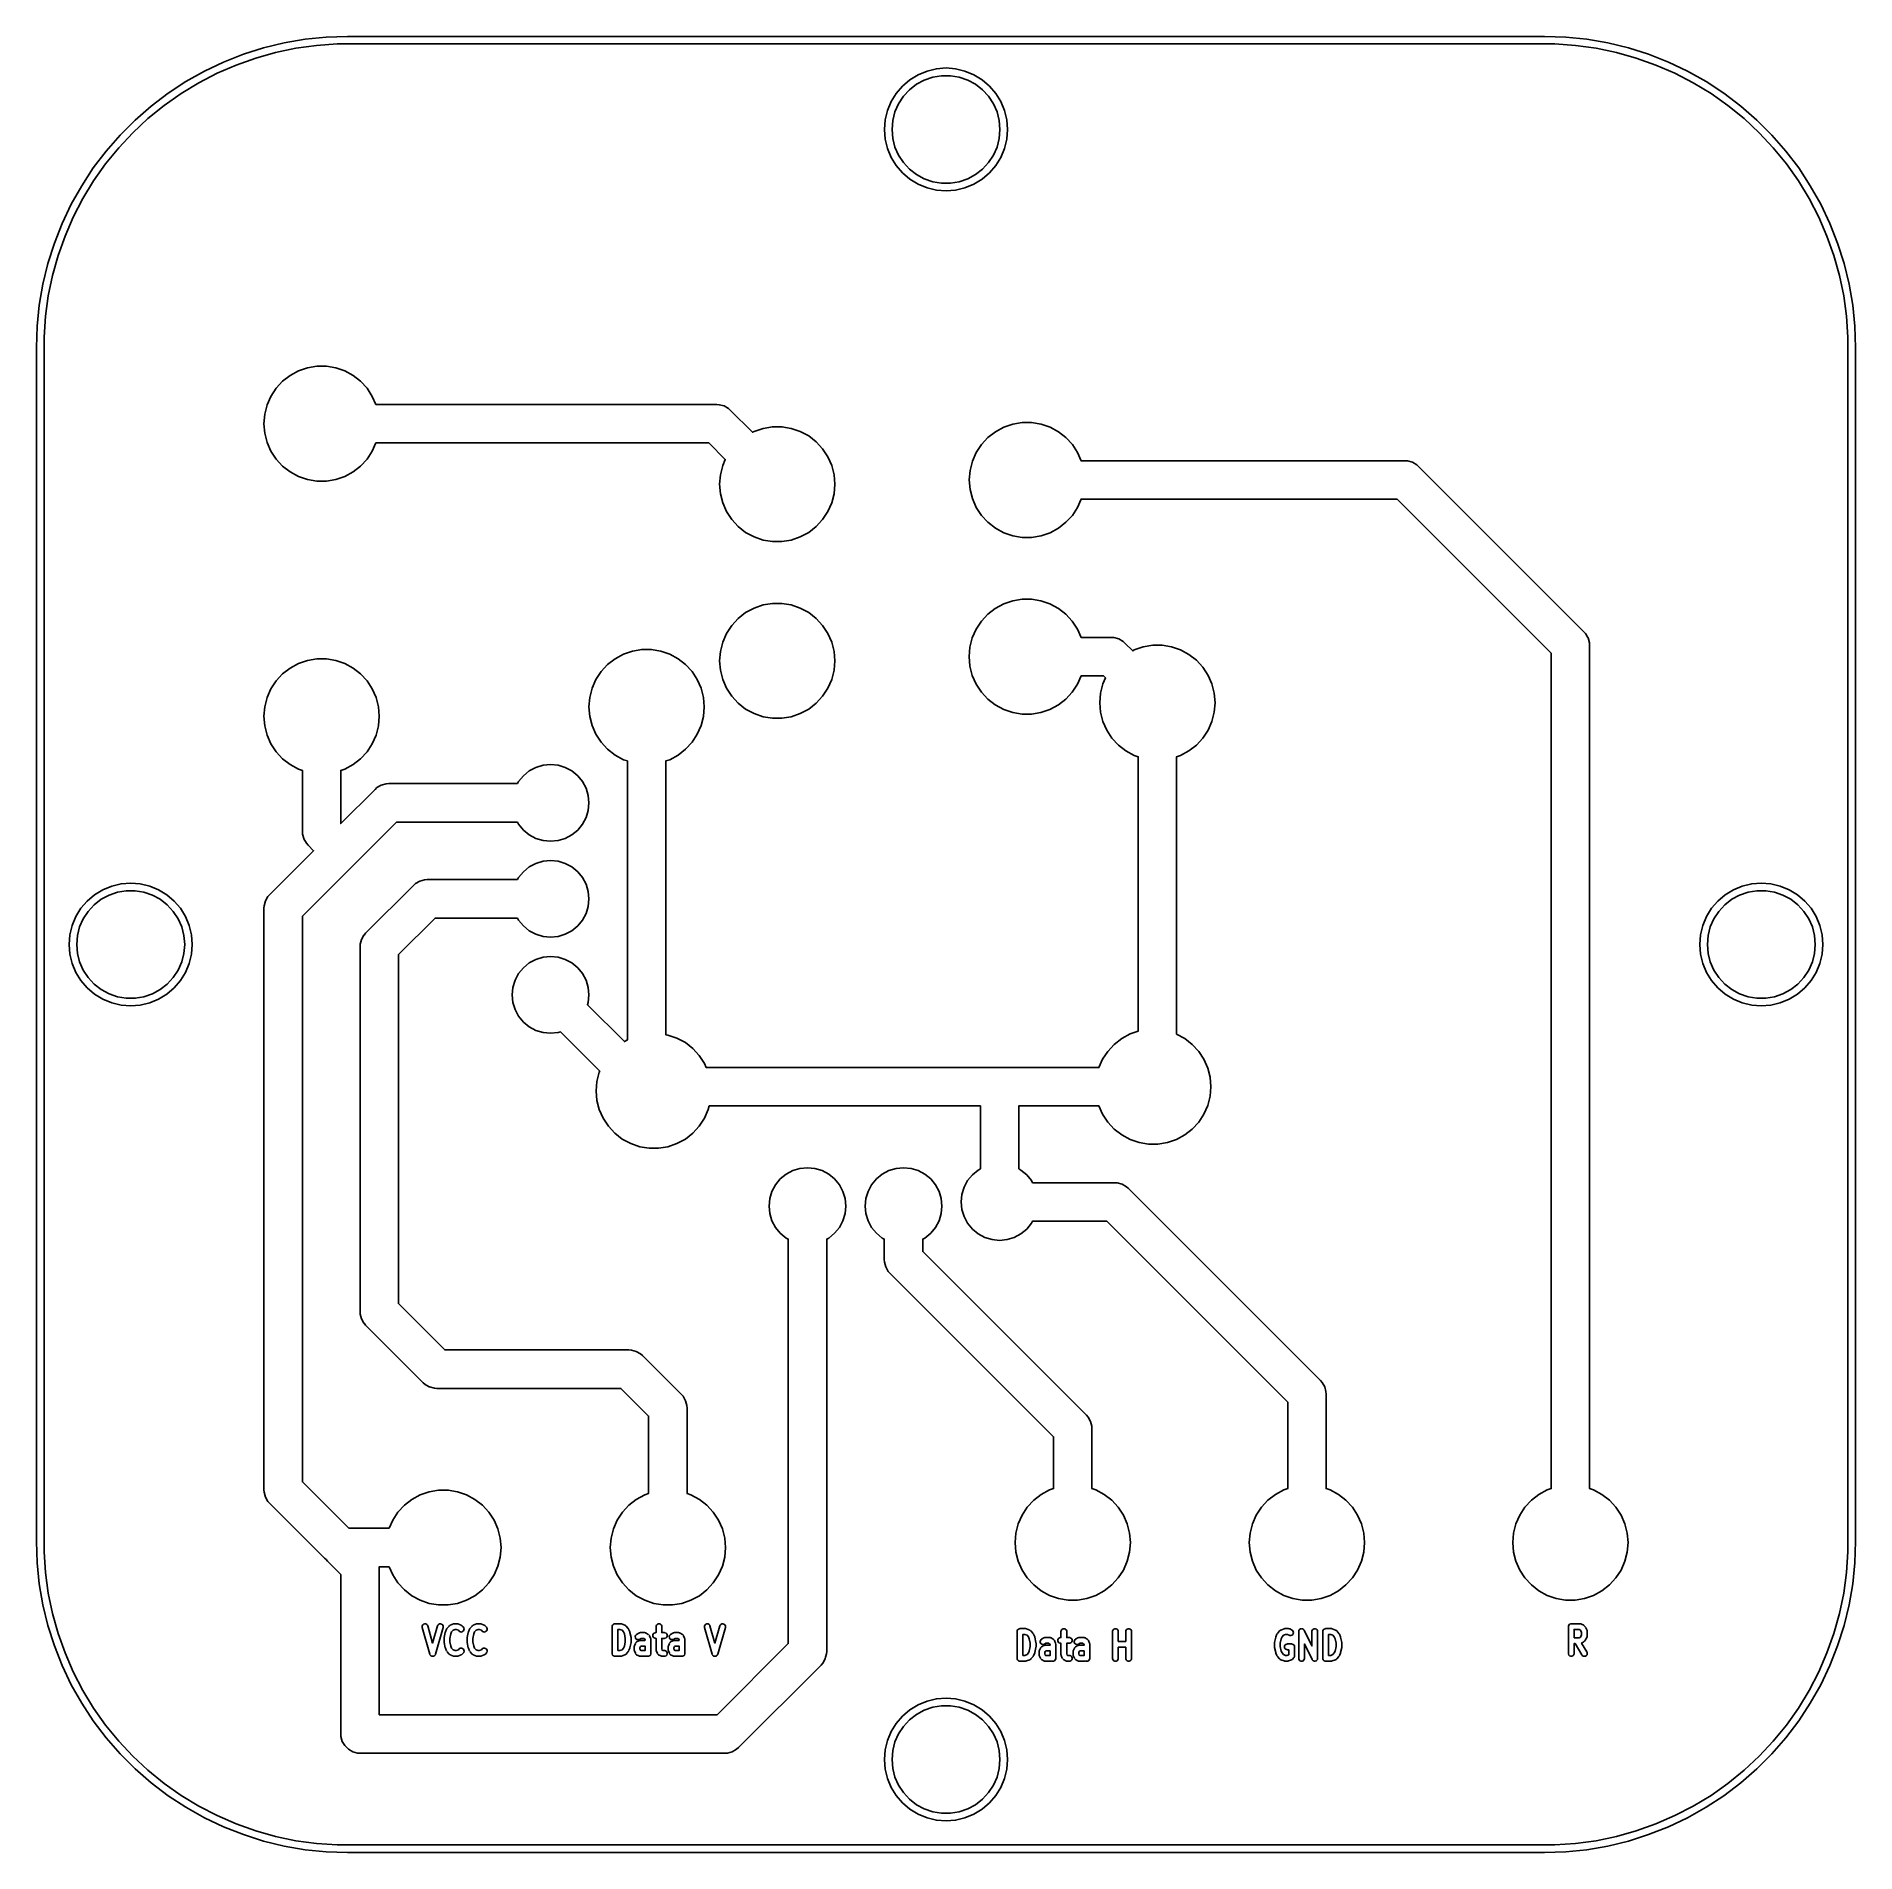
# Model space of a CAD drawing. Header units: millimetres. Extents: x 81.1 to 128.5, y 124.9 to 172.2.
import ezdxf

# ---------------------------------------------------------------- set-up
doc = ezdxf.new("R2010")
doc.units = ezdxf.units.MM
doc.layers.add('Calque_1', color=7, linetype='CONTINUOUS')

msp = doc.modelspace()

# ---------------------------------------------------------------- linework, layer by layer
at = {"layer": 'Calque_1', "color": 7}
for points in [[(120.353838, 172.21718), (120.906552, 172.198659), (121.456885, 172.143097), (122.001926, 172.047847), (122.539294, 171.918201), (123.066343, 171.751514), (123.580957, 171.547785), (124.08049, 171.30966), (124.56256, 171.039786), (125.025051, 170.735515), (125.465582, 170.402141), (125.882565, 170.037016), (126.273618, 169.648079), (126.637155, 169.230038), (126.971324, 168.79083), (127.274801, 168.32781), (127.545733, 167.846269), (127.783329, 167.346207), (127.986264, 166.83027), (128.153481, 166.30375), (128.284449, 165.766646), (128.378376, 165.221605), (128.434997, 164.671273), (128.453782, 164.118294), (128.453782, 164.118294), (128.453782, 133.021854), (128.434997, 132.468876), (128.378376, 131.918543), (128.284449, 131.373502), (128.153481, 130.836399), (127.986264, 130.307233), (127.783329, 129.793942), (127.545733, 129.29388), (127.274801, 128.812339), (126.971324, 128.349319), (126.637155, 127.910111), (126.273618, 127.49207), (125.882565, 127.100487), (125.465582, 126.738008), (125.025051, 126.401988), (124.56256, 126.100363), (124.08049, 125.827843), (123.580957, 125.592364), (123.066343, 125.388635), (122.539294, 125.221948), (122.001926, 125.089656), (121.456885, 124.997052), (120.906552, 124.938844), (120.353838, 124.920323), (120.353838, 124.920323), (89.195751, 124.920323), (88.643037, 124.938844), (88.092704, 124.997052), (87.547663, 125.089656), (87.010295, 125.221948), (86.483246, 125.388635), (85.968632, 125.592364), (85.469099, 125.827843), (84.987029, 126.100363), (84.524538, 126.401988), (84.084007, 126.738008), (83.667024, 127.100487), (83.275971, 127.49207), (82.912433, 127.910111), (82.578265, 128.349319), (82.275053, 128.812339), (82.003855, 129.29388), (81.76626, 129.793942), (81.563325, 130.307233), (81.396108, 130.836399), (81.26514, 131.373502), (81.171213, 131.918543), (81.114592, 132.468876), (81.095807, 133.019209), (81.095807, 133.019209)], [(81.095807, 133.021854), (81.095807, 164.118294), (81.114592, 164.671273), (81.171213, 165.221605), (81.26514, 165.766646), (81.396108, 166.30375), (81.563325, 166.83027), (81.76626, 167.346207), (82.003855, 167.846269), (82.275053, 168.32781), (82.578265, 168.79083), (82.912433, 169.230038), (83.275971, 169.648079), (83.667024, 170.037016), (84.084007, 170.402141), (84.524538, 170.735515), (84.987029, 171.039786), (85.469099, 171.30966), (85.968632, 171.547785), (86.483246, 171.751514), (87.010295, 171.918201), (87.547663, 172.047847), (88.092704, 172.143097), (88.643037, 172.198659), (89.195751, 172.21718), (120.353838, 172.21718)], [(89.195751, 172.018743), (88.925876, 172.018743), (88.387449, 171.981701), (87.852727, 171.907618), (87.32409, 171.799139), (86.804449, 171.653618), (86.295921, 171.471056), (85.800886, 171.256744), (85.321726, 171.008036), (84.860558, 170.727578), (84.419498, 170.418016), (84.000928, 170.076704), (83.606435, 169.708933), (83.237871, 169.314705), (82.897352, 168.894018), (82.585938, 168.45481), (82.30548, 167.99179), (82.057301, 167.512894), (81.842195, 167.018124), (81.661485, 166.510125), (81.515964, 165.988896), (81.406162, 165.462376), (81.332608, 164.927918), (81.295831, 164.388169), (81.295831, 164.118294), (81.295831, 133.021854), (81.295831, 133.021854), (81.295831, 132.75198), (81.332608, 132.21223), (81.406162, 131.677773), (81.515964, 131.148607), (81.661485, 130.630024), (81.842195, 130.122025), (82.057301, 129.624609), (82.30548, 129.145713), (82.585938, 128.685339), (82.897352, 128.243485), (83.237871, 127.825444), (83.606435, 127.431216), (84.000928, 127.063445), (84.419498, 126.722133), (84.860558, 126.409925), (85.321726, 126.129467), (85.800886, 125.883405), (86.295921, 125.666447), (86.804449, 125.486531), (87.32409, 125.34101), (87.852727, 125.229885), (88.387449, 125.158448), (88.925876, 125.121406), (89.195751, 125.121406), (120.353838, 125.121406), (120.353838, 125.121406)], [(120.354103, 125.121406), (120.623713, 125.121406), (121.162139, 125.158448), (121.696862, 125.229885), (122.225499, 125.34101), (122.74514, 125.486531), (123.253668, 125.666447), (123.748703, 125.883405), (124.228127, 126.129467), (124.689295, 126.409925), (125.130091, 126.722133), (125.548926, 127.063445), (125.943419, 127.431216), (126.311718, 127.825444), (126.652237, 128.243485), (126.963651, 128.685339), (127.244109, 129.145713), (127.492288, 129.624609), (127.707394, 130.122025), (127.888104, 130.630024), (128.033625, 131.148607), (128.143426, 131.677773), (128.216981, 132.21223), (128.253758, 132.75198), (128.253758, 133.021854), (128.253758, 164.118294), (128.253758, 164.118294), (128.253758, 164.388169), (128.216981, 164.927918), (128.143426, 165.462376), (128.033625, 165.988896), (127.888104, 166.510125), (127.707394, 167.018124), (127.492288, 167.512894), (127.244109, 167.99179), (126.963651, 168.45481), (126.652237, 168.894018), (126.311718, 169.314705), (125.943419, 169.708933), (125.548926, 170.076704), (125.130091, 170.418016), (124.689295, 170.727578), (124.228127, 171.008036), (123.748703, 171.256744), (123.253668, 171.471056), (122.74514, 171.653618), (122.225499, 171.799139), (121.696862, 171.907618), (121.162139, 171.981701), (120.623713, 172.018743), (120.353838, 172.018743), (89.195751, 172.018743)], [(89.374254, 150.656729), (88.020912, 149.304709), (88.020912, 134.575374), (89.231909, 133.366229), (90.278864, 133.366229), (90.372526, 133.580542), (90.507993, 133.786916), (90.676003, 133.969479), (90.87153, 134.120291), (91.089281, 134.239353), (91.323702, 134.318728), (91.567912, 134.361062), (91.815826, 134.361062), (92.060037, 134.318728), (92.294457, 134.239353), (92.512209, 134.120291), (92.707736, 133.969479), (92.875481, 133.786916), (93.010948, 133.580542), (93.110431, 133.353), (93.171285, 133.11223), (93.191923, 132.866168), (93.171285, 132.61746), (93.110431, 132.379335), (93.010948, 132.151793), (92.875481, 131.945419), (92.707736, 131.762856), (92.512209, 131.609398), (92.294457, 131.492982), (92.060037, 131.410961), (91.815826, 131.371274), (91.567912, 131.371274), (91.323702, 131.410961), (91.089281, 131.492982), (90.87153, 131.609398), (90.676003, 131.762856), (90.507993, 131.945419), (90.372526, 132.151793), (90.278864, 132.366106), (90.020895, 132.366106), (90.020895, 128.511131), (98.813782, 128.511131), (100.668774, 130.365858), (100.668774, 140.896262), (100.613211, 140.925366), (100.461605, 141.04972), (100.337251, 141.200532), (100.244912, 141.372511), (100.188026, 141.560365), (100.168712, 141.756156), (100.188026, 141.951948), (100.244912, 142.139802), (100.337251, 142.311781), (100.461605, 142.462593), (100.613211, 142.586947), (100.786248, 142.679551), (100.973838, 142.737759), (101.168835, 142.75628), (101.363833, 142.737759), (101.551422, 142.679551), (101.72446, 142.586947), (101.875801, 142.462593), (102.000155, 142.311781), (102.092759, 142.139802), (102.149645, 141.951948), (102.168695, 141.756156), (102.149645, 141.560365), (102.092759, 141.372511), (102.000155, 141.200532), (101.875801, 141.04972), (101.72446, 140.925366), (101.668897, 140.896262), (101.668897, 130.159483), (101.664664, 130.093338), (101.664664, 130.093338), (101.640852, 130.006025), (101.630797, 129.966338), (101.565445, 129.855213), (101.565445, 129.855213), (101.522318, 129.804942), (99.374434, 127.656528), (99.325221, 127.614195), (99.325221, 127.614195), (99.212244, 127.548049), (99.086038, 127.513653), (99.086038, 127.513653), (99.020686, 127.511008), (89.520833, 127.511008), (89.455481, 127.513653), (89.32954, 127.548049), (89.216563, 127.614195), (89.124224, 127.706799), (89.058872, 127.817924), (89.025005, 127.944924), (89.020772, 128.01107), (89.020772, 132.162377), (88.671257, 132.511626), (88.636597, 132.551314), (88.596645, 132.58571), (87.167368, 134.017104), (87.124241, 134.064729), (87.124241, 134.064729), (87.058889, 134.178499), (87.025022, 134.305499), (87.025022, 134.305499), (87.020789, 134.368999), (87.020789, 149.511084), (87.025022, 149.574584), (87.025022, 149.574584), (87.058889, 149.701584), (87.124241, 149.815355), (87.124241, 149.815355), (87.167368, 149.86298), (88.313806, 151.01127), (88.167227, 151.15679), (88.1241, 151.207061), (88.1241, 151.207061), (88.059012, 151.318186), (88.055308, 151.331415), (88.025146, 151.445186), (88.025146, 151.445186), (88.020912, 151.511332), (88.020912, 153.101475), (87.918254, 153.135871), (87.700502, 153.254934), (87.504976, 153.405746), (87.33723, 153.588308), (87.201499, 153.797329), (87.102016, 154.022224), (87.041162, 154.262995), (87.020789, 154.511703), (87.041162, 154.757765), (87.102016, 154.998536), (87.201499, 155.223431), (87.33723, 155.432452), (87.504976, 155.615014), (87.700502, 155.765826), (87.918254, 155.884889), (88.152675, 155.964263), (88.396885, 156.006597), (88.644799, 156.006597), (88.889009, 155.964263)], [(88.889009, 155.964263), (89.12343, 155.884889), (89.341182, 155.765826), (89.536708, 155.615014), (89.704454, 155.432452), (89.839921, 155.223431), (89.939668, 154.998536), (90.000258, 154.757765), (90.020895, 154.511703), (90.000258, 154.262995), (89.939668, 154.022224), (89.839921, 153.797329), (89.704454, 153.588308), (89.536708, 153.405746), (89.341182, 153.254934), (89.12343, 153.135871), (89.020772, 153.101475), (89.020772, 151.717706), (89.91321, 152.609351), (89.962422, 152.65433), (89.962422, 152.65433), (90.075399, 152.71783), (90.201606, 152.752226), (90.201606, 152.752226), (90.266958, 152.757518), (93.618695, 152.757518), (93.648328, 152.81308), (93.772682, 152.963892), (93.924288, 153.088246), (94.097061, 153.18085), (94.28465, 153.236413), (94.479913, 153.257579), (94.67491, 153.236413), (94.8625, 153.18085), (95.035272, 153.088246), (95.186878, 152.963892), (95.311232, 152.81308), (95.403572, 152.638455), (95.460722, 152.450601), (95.479772, 152.257456), (95.460722, 152.061664), (95.403572, 151.87381), (95.311232, 151.701831), (95.186878, 151.548373), (95.035272, 151.424019), (94.8625, 151.331415), (94.67491, 151.275853), (94.479913, 151.257332), (94.28465, 151.275853), (94.097061, 151.331415), (93.924288, 151.424019), (93.772682, 151.548373), (93.648328, 151.701831), (93.618695, 151.757394), (90.473861, 151.757394), (89.374519, 150.656729), (89.374519, 150.656729)], [(89.624285, 148.815231), (89.667148, 148.862856), (90.913334, 150.109042), (90.962546, 150.154021), (90.962546, 150.154021), (91.075523, 150.217521), (91.201465, 150.251917), (91.201465, 150.251917), (91.266817, 150.257208), (93.618695, 150.257208), (93.648328, 150.312771), (93.772682, 150.463583), (93.924288, 150.587937), (94.097061, 150.680541), (94.28465, 150.736103), (94.479913, 150.75727), (94.67491, 150.736103)], [(94.67491, 150.736103), (94.8625, 150.680541), (95.035272, 150.587937), (95.186878, 150.463583), (95.311232, 150.312771), (95.403572, 150.138146), (95.460722, 149.950292), (95.479772, 149.757146), (95.460722, 149.561355), (95.403572, 149.373501), (95.311232, 149.201522), (95.186878, 149.05071), (95.035272, 148.92371), (94.8625, 148.833752), (94.67491, 148.775543), (94.479913, 148.757023), (94.28465, 148.775543), (94.097061, 148.833752), (93.924288, 148.92371), (93.772682, 149.05071), (93.648328, 149.201522), (93.618695, 149.257084), (91.473985, 149.257084), (90.520957, 148.304586), (90.520957, 139.218805), (91.727985, 138.009661), (96.520906, 138.009661), (96.585993, 138.007015), (96.585993, 138.007015), (96.712199, 137.972619), (96.825176, 137.906474), (96.825176, 137.906474), (96.874389, 137.86414), (97.887477, 136.850788), (97.930604, 136.803163), (97.930604, 136.803163), (97.995692, 136.689392), (98.029558, 136.562392), (98.029558, 136.562392), (98.033791, 136.496246), (98.033791, 134.273749), (98.13645, 134.239353), (98.354201, 134.120291), (98.549728, 133.969479), (98.717474, 133.786916), (98.85294, 133.580542), (98.952424, 133.353), (99.013278, 133.11223), (99.033915, 132.866168), (99.013278, 132.61746), (98.952424, 132.379335), (98.85294, 132.151793), (98.717474, 131.945419), (98.549728, 131.762856), (98.354201, 131.609398), (98.13645, 131.492982), (97.902029, 131.410961), (97.657819, 131.371274), (97.409905, 131.371274), (97.165695, 131.410961), (96.931274, 131.492982), (96.713522, 131.609398), (96.517995, 131.762856), (96.349985, 131.945419), (96.214519, 132.151793), (96.115036, 132.379335), (96.054181, 132.61746), (96.033809, 132.866168), (96.054181, 133.11223), (96.115036, 133.353), (96.214519, 133.580542), (96.349985, 133.786916), (96.517995, 133.969479), (96.713522, 134.120291), (96.931274, 134.239353), (97.033932, 134.273749), (97.033932, 136.289872), (96.313737, 137.009537), (91.520816, 137.009537), (91.455464, 137.014829), (91.455464, 137.014829), (91.329523, 137.049225), (91.323702, 137.051871), (91.216546, 137.112725), (91.216546, 137.112725), (91.167333, 137.157704), (89.667148, 138.657889), (89.624285, 138.705514), (89.624285, 138.705514)], [(89.624021, 138.705514), (89.558933, 138.819285), (89.525067, 138.946285), (89.525067, 138.946285), (89.520833, 139.009785), (89.520833, 148.51096), (89.525067, 148.57446), (89.525067, 148.57446), (89.558933, 148.70146), (89.624021, 148.815231), (89.624021, 148.815231)], [(103.272006, 140.057534), (103.206918, 140.171304), (103.173052, 140.298304), (103.173052, 140.298304), (103.168818, 140.361804), (103.168818, 140.896262), (103.113256, 140.925366), (102.96165, 141.04972), (102.837296, 141.200532), (102.744956, 141.372511), (102.688071, 141.560365), (102.668756, 141.756156), (102.688071, 141.951948), (102.744956, 142.139802), (102.837296, 142.311781), (102.96165, 142.462593), (103.113256, 142.586947), (103.286029, 142.679551), (103.473618, 142.737759), (103.66888, 142.75628), (103.863878, 142.737759)], [(103.863878, 142.737759), (104.051467, 142.679551), (104.224505, 142.586947), (104.375846, 142.462593), (104.5002, 142.311781), (104.592804, 142.139802), (104.649689, 141.951948), (104.668739, 141.756156), (104.649689, 141.560365), (104.592804, 141.372511), (104.5002, 141.200532), (104.375846, 141.04972), (104.224505, 140.925366), (104.168942, 140.896262), (104.168942, 140.570825), (108.428464, 136.311038), (108.471591, 136.260767), (108.471591, 136.260767), (108.536678, 136.146997), (108.570545, 136.022643), (108.570545, 136.022643), (108.574778, 135.956497), (108.574778, 134.400749), (108.677436, 134.366353), (108.895188, 134.247291), (109.090715, 134.096479), (109.258461, 133.913916), (109.393927, 133.707542), (109.49341, 133.48), (109.554264, 133.23923), (109.574902, 132.993167), (109.554264, 132.744459), (109.49341, 132.506335), (109.393927, 132.278793), (109.258461, 132.072419), (109.090715, 131.889856), (108.895188, 131.736398), (108.677436, 131.619982), (108.443016, 131.537961), (108.198806, 131.498273), (107.950891, 131.498273), (107.706681, 131.537961), (107.472261, 131.619982), (107.254509, 131.736398), (107.058982, 131.889856), (106.890972, 132.072419), (106.755505, 132.278793), (106.656022, 132.506335), (106.595168, 132.744459), (106.574795, 132.993167), (106.595168, 133.23923), (106.656022, 133.48), (106.755505, 133.707542), (106.890972, 133.913916), (107.058982, 134.096479), (107.254509, 134.247291), (107.472261, 134.366353), (107.574919, 134.400749), (107.574919, 135.750122), (103.315133, 140.009909), (103.27227, 140.057534), (103.27227, 140.057534)], [(91.339312, 130.0854), (91.139288, 130.786545), (91.136642, 130.799774), (91.140081, 130.828878), (91.154369, 130.855337), (91.177123, 130.873858), (91.205433, 130.881795), (91.234538, 130.879149), (91.259938, 130.863274), (91.278194, 130.842108), (91.28375, 130.826233), (91.411544, 130.379087), (91.539337, 130.826233), (91.544893, 130.842108), (91.562885, 130.863274), (91.58855, 130.879149), (91.617654, 130.881795), (91.6457, 130.873858)], [(91.6457, 130.873858), (91.668718, 130.855337), (91.683006, 130.828878), (91.686181, 130.799774), (91.683535, 130.786545), (91.48351, 130.0854), (91.48351, 130.0854)], [(91.709729, 130.521962), (91.738304, 130.6569), (91.74042, 130.662191), (91.742537, 130.670129), (91.771112, 130.736274), (91.774022, 130.741566), (91.774022, 130.741566)], [(91.779579, 130.749504), (91.783018, 130.754795), (91.840168, 130.820941), (91.851016, 130.831524), (91.851016, 130.831524)], [(91.856837, 130.836816), (91.870066, 130.842108), (91.955791, 130.876503), (91.967168, 130.879149), (91.967168, 130.879149)], [(92.17222, 130.831524), (92.182803, 130.820941), (92.211378, 130.789191), (92.219845, 130.775962), (92.22884, 130.749504), (92.226724, 130.720399), (92.21323, 130.693941), (92.19127, 130.67542), (92.163224, 130.664837), (92.13412, 130.667483), (92.107926, 130.680712), (92.097343, 130.691295), (92.081203, 130.709816), (92.025905, 130.730983), (91.997066, 130.730983), (91.942032, 130.709816), (91.904462, 130.667483), (91.883295, 130.617212), (91.857895, 130.49815), (91.857895, 130.413483), (91.883295, 130.297067), (91.904462, 130.246796), (91.942032, 130.204463), (91.997066, 130.18065), (92.025905, 130.18065), (92.081203, 130.204463), (92.097343, 130.222983), (92.107926, 130.233567), (92.13412, 130.246796), (92.163224, 130.246796), (92.19127, 130.238858), (92.21323, 130.220338), (92.226724, 130.193879), (92.22884, 130.164775), (92.219845, 130.135671), (92.211378, 130.125088), (92.182803, 130.090692), (92.17222, 130.080109), (92.17222, 130.080109)], [(91.971137, 130.881795), (91.983043, 130.881795), (92.040193, 130.881795), (92.051834, 130.881795)], [(92.055803, 130.879149), (92.06718, 130.876503), (92.152905, 130.842108), (92.166134, 130.836816), (92.166134, 130.836816)], [(92.309538, 130.521962), (92.309538, 130.521962), (92.338113, 130.6569), (92.340494, 130.662191), (92.342611, 130.670129), (92.371186, 130.736274), (92.374097, 130.741566), (92.374097, 130.741566)], [(92.379653, 130.749504), (92.383092, 130.754795), (92.440242, 130.820941), (92.450826, 130.831524), (92.450826, 130.831524)], [(92.456911, 130.836816), (92.47014, 130.842108), (92.555865, 130.876503), (92.567242, 130.879149), (92.567242, 130.879149)], [(92.772029, 130.831524), (92.782877, 130.820941), (92.811452, 130.789191), (92.819654, 130.775962), (92.828915, 130.749504), (92.826533, 130.720399), (92.813304, 130.693941), (92.791079, 130.67542), (92.763298, 130.664837), (92.734194, 130.667483), (92.708, 130.680712), (92.697417, 130.691295), (92.681013, 130.709816), (92.62598, 130.730983), (92.59714, 130.730983), (92.541842, 130.709816), (92.504536, 130.667483), (92.483369, 130.617212), (92.457969, 130.49815), (92.457969, 130.413483), (92.483369, 130.297067), (92.504536, 130.246796), (92.541842, 130.204463), (92.59714, 130.18065), (92.62598, 130.18065), (92.681013, 130.204463), (92.697417, 130.222983), (92.708, 130.233567), (92.734194, 130.246796), (92.763298, 130.246796), (92.791079, 130.238858), (92.813304, 130.220338), (92.826533, 130.193879), (92.828915, 130.164775), (92.819654, 130.135671), (92.811452, 130.125088), (92.782877, 130.090692), (92.772029, 130.080109), (92.772029, 130.080109)], [(92.571211, 130.881795), (92.582853, 130.881795), (92.640002, 130.881795), (92.651909, 130.881795)], [(92.655877, 130.879149), (92.667254, 130.876503), (92.752979, 130.842108), (92.766209, 130.836816), (92.766209, 130.836816)], [(96.314002, 130.032484), (96.302096, 130.032484), (96.159221, 130.032484), (96.144669, 130.032484), (96.117681, 130.043067), (96.096779, 130.064234), (96.085667, 130.093338), (96.084344, 130.106567), (96.084344, 130.807712), (96.085667, 130.820941), (96.096779, 130.847399), (96.117681, 130.868566), (96.144669, 130.879149), (96.159221, 130.881795), (96.302096, 130.881795), (96.314002, 130.881795)], [(96.317706, 130.879149), (96.329348, 130.876503), (96.415073, 130.842108), (96.428037, 130.836816), (96.428037, 130.836816)], [(96.434123, 130.831524), (96.444706, 130.820941), (96.501856, 130.754795), (96.505295, 130.749504), (96.505295, 130.749504)], [(96.510852, 130.741566), (96.513762, 130.736274), (96.542337, 130.670129), (96.544718, 130.662191), (96.546835, 130.6569), (96.57541, 130.521962), (96.57541, 130.521962), (96.57541, 130.521962)], [(97.228401, 130.191233), (97.227078, 130.207108), (97.227078, 130.49815), (97.216495, 130.49815), (97.201678, 130.500796), (97.17469, 130.511379), (97.154053, 130.532546), (97.142941, 130.559004), (97.142941, 130.588108), (97.154053, 130.614566), (97.17469, 130.635733), (97.201678, 130.646316), (97.216495, 130.648962), (97.227078, 130.648962), (97.227078, 130.807712), (97.228401, 130.820941), (97.239778, 130.847399), (97.260415, 130.868566), (97.287403, 130.879149), (97.316772, 130.879149), (97.343759, 130.868566)], [(97.343759, 130.868566), (97.364396, 130.847399), (97.375774, 130.820941), (97.377096, 130.807712), (97.377096, 130.648962), (97.44483, 130.648962), (97.459646, 130.646316), (97.486634, 130.635733), (97.507271, 130.614566), (97.518384, 130.588108), (97.518384, 130.559004), (97.507271, 130.532546), (97.486634, 130.511379), (97.459646, 130.500796), (97.44483, 130.49815), (97.377096, 130.49815), (97.377096, 130.222983), (97.389796, 130.191233), (97.408053, 130.18065), (97.44483, 130.18065), (97.459646, 130.18065), (97.486634, 130.170067), (97.507271, 130.1489), (97.518384, 130.122442), (97.518384, 130.093338), (97.507271, 130.064234), (97.486634, 130.043067), (97.459646, 130.032484), (97.44483, 130.032484), (97.38768, 130.032484), (97.373128, 130.032484), (97.368365, 130.035129), (97.363338, 130.035129), (97.350109, 130.043067), (97.292959, 130.074817), (97.292959, 130.074817)], [(98.687047, 130.0854), (98.487022, 130.786545), (98.484376, 130.799774), (98.487816, 130.828878), (98.502103, 130.855337), (98.524858, 130.873858), (98.553168, 130.881795), (98.582272, 130.879149), (98.607672, 130.863274), (98.625928, 130.842108), (98.63122, 130.826233), (98.759278, 130.379087), (98.887072, 130.826233), (98.892628, 130.842108), (98.91062, 130.863274), (98.936284, 130.879149), (98.965388, 130.881795), (98.993434, 130.873858)], [(98.993434, 130.873858), (99.016453, 130.855337), (99.03074, 130.828878), (99.033915, 130.799774), (99.031269, 130.786545), (98.831245, 130.0854), (98.831245, 130.0854)], [(106.854989, 129.905484), (106.843082, 129.905484), (106.700208, 129.905484), (106.685656, 129.905484), (106.658668, 129.916067), (106.637766, 129.937234), (106.626654, 129.966338), (106.625331, 129.979567), (106.625331, 130.680712), (106.626654, 130.693941), (106.637766, 130.720399), (106.658668, 130.741566), (106.685656, 130.752149), (106.700208, 130.754795), (106.843082, 130.754795), (106.854989, 130.754795)], [(106.858693, 130.752149), (106.870335, 130.749504), (106.956059, 130.715108), (106.969024, 130.709816), (106.969024, 130.709816)], [(107.769388, 130.064234), (107.768065, 130.080109), (107.768065, 130.37115), (107.757481, 130.37115), (107.742665, 130.373796), (107.715677, 130.384379), (107.69504, 130.405546), (107.683927, 130.432004), (107.683927, 130.461108), (107.69504, 130.487566), (107.715677, 130.508733), (107.742665, 130.519316), (107.757481, 130.521962), (107.768065, 130.521962), (107.768065, 130.680712), (107.769388, 130.693941), (107.780765, 130.720399), (107.801402, 130.741566), (107.82839, 130.752149), (107.857758, 130.752149), (107.884746, 130.741566)], [(107.884746, 130.741566), (107.905383, 130.720399), (107.91676, 130.693941), (107.918083, 130.680712), (107.918083, 130.521962), (107.985816, 130.521962), (108.000633, 130.519316), (108.027621, 130.508733), (108.048258, 130.487566), (108.059371, 130.461108), (108.059371, 130.432004), (108.048258, 130.405546), (108.027621, 130.384379), (108.000633, 130.373796), (107.985816, 130.37115), (107.918083, 130.37115), (107.918083, 130.095984), (107.930783, 130.064234), (107.949039, 130.05365), (107.985816, 130.05365), (108.000633, 130.05365), (108.027621, 130.043067), (108.048258, 130.0219), (108.059371, 129.995442), (108.059371, 129.966338), (108.048258, 129.937234), (108.027621, 129.916067), (108.000633, 129.905484), (107.985816, 129.905484), (107.928667, 129.905484), (107.914114, 129.905484), (107.909352, 129.90813), (107.904325, 129.90813), (107.891096, 129.916067), (107.833946, 129.947817), (107.833946, 129.947817)], [(113.476707, 130.709816), (113.489672, 130.715108), (113.575397, 130.749504), (113.586774, 130.752149), (113.586774, 130.752149)], [(113.702926, 130.752149), (113.707688, 130.752149), (113.712715, 130.749504), (113.726209, 130.744212), (113.783359, 130.712462), (113.795265, 130.701879), (113.812992, 130.678066), (113.820401, 130.651608), (113.816432, 130.622504), (113.801615, 130.596045), (113.778332, 130.58017), (113.750022, 130.572233), (113.721182, 130.574879), (113.707688, 130.582816), (113.668001, 130.603983), (113.616672, 130.603983), (113.561639, 130.582816), (113.524068, 130.540483), (113.502901, 130.490212), (113.477766, 130.37115), (113.477766, 130.286483), (113.502901, 130.170067), (113.524068, 130.119796), (113.561639, 130.077463), (113.616672, 130.05365), (113.645776, 130.05365), (113.698957, 130.074817), (113.698957, 130.204463), (113.659799, 130.204463), (113.645247, 130.207108), (113.617995, 130.217692), (113.597357, 130.238858), (113.586245, 130.265317), (113.586245, 130.294421), (113.597357, 130.320879), (113.617995, 130.342046), (113.645247, 130.352629), (113.659799, 130.355275), (113.774099, 130.355275), (113.788651, 130.352629), (113.815638, 130.342046), (113.83654, 130.320879), (113.847653, 130.294421), (113.848976, 130.278546), (113.848976, 130.045713), (113.848447, 130.040421), (113.848447, 130.040421)], [(113.590743, 130.754795), (113.602649, 130.754795), (113.688374, 130.754795), (113.702926, 130.752149)], [(113.957719, 130.693941), (113.962482, 130.704524), (113.966451, 130.717754), (113.966451, 130.717754)], [(113.968832, 130.720399), (113.977563, 130.730983), (113.985765, 130.73892), (113.985765, 130.73892)], [(113.989469, 130.741566), (114.000846, 130.746858), (114.011959, 130.752149), (114.011959, 130.752149)], [(114.016457, 130.752149), (114.028892, 130.752149), (114.041328, 130.754795), (114.041328, 130.754795)], [(114.045825, 130.752149), (114.057203, 130.749504), (114.068844, 130.744212), (114.068844, 130.744212)], [(114.072813, 130.741566), (114.081544, 130.733629), (114.090805, 130.725691), (114.090805, 130.725691)], [(114.094244, 130.720399), (114.098477, 130.712462), (114.299031, 130.302358), (114.299031, 130.680712), (114.300619, 130.693941), (114.311731, 130.720399), (114.332369, 130.741566), (114.359356, 130.752149), (114.388725, 130.752149), (114.415713, 130.741566), (114.43635, 130.720399), (114.447727, 130.693941), (114.44905, 130.680712), (114.44905, 129.979567), (114.448256, 129.97163), (114.448256, 129.97163)], [(114.814439, 129.905484), (114.802533, 129.905484), (114.659658, 129.905484), (114.645106, 129.905484), (114.618119, 129.916067), (114.597481, 129.937234), (114.586104, 129.966338), (114.584781, 129.979567), (114.584781, 130.680712), (114.586104, 130.693941), (114.597481, 130.720399), (114.618119, 130.741566), (114.645106, 130.752149), (114.659658, 130.754795), (114.802533, 130.754795), (114.814439, 130.754795)], [(114.818408, 130.752149), (114.829785, 130.749504), (114.91551, 130.715108), (114.928739, 130.709816), (114.928739, 130.709816)], [(121.381389, 130.413483), (121.374775, 130.408192), (121.319741, 130.376442), (121.458383, 130.146254), (121.464733, 130.133025), (121.468966, 130.103921), (121.461822, 130.074817), (121.44436, 130.051004), (121.419225, 130.035129), (121.390385, 130.032484), (121.362075, 130.037775), (121.338527, 130.056296), (121.329795, 130.066879), (121.151467, 130.365858), (121.126067, 130.365858), (121.126067, 130.106567), (121.124744, 130.093338), (121.113631, 130.064234), (121.092994, 130.043067), (121.065742, 130.032484), (121.036638, 130.032484), (121.00965, 130.043067), (120.988748, 130.064234), (120.977635, 130.093338), (120.976313, 130.106567), (120.976313, 130.807712), (120.977635, 130.820941), (120.988748, 130.847399), (121.00965, 130.868566), (121.036638, 130.879149), (121.05119, 130.881795), (121.279789, 130.881795), (121.294341, 130.879149)], [(121.294341, 130.879149), (121.299104, 130.879149), (121.304131, 130.876503), (121.317625, 130.871212), (121.374775, 130.839462), (121.381389, 130.83417), (121.381389, 130.83417)], [(121.387739, 130.828878), (121.393825, 130.820941), (121.4224, 130.789191), (121.425839, 130.783899), (121.425839, 130.783899)], [(121.431395, 130.775962), (121.434306, 130.77067), (121.462881, 130.701879), (121.467379, 130.688649), (121.467379, 130.688649), (121.467379, 130.688649)], [(91.707877, 130.508733), (91.70867, 130.514025), (91.709464, 130.521962), (91.709464, 130.521962), (91.709464, 130.521962)], [(91.707877, 130.405546), (91.707877, 130.506087), (91.707877, 130.506087)], [(91.709464, 130.392317), (91.709464, 130.392317), (91.70867, 130.397608), (91.707877, 130.405546), (91.707877, 130.405546)], [(91.774022, 130.172713), (91.771112, 130.178004), (91.742537, 130.24415), (91.74042, 130.252088), (91.738304, 130.257379), (91.709729, 130.392317), (91.709729, 130.392317)], [(92.307951, 130.508733), (92.307951, 130.508733), (92.308745, 130.514025), (92.309274, 130.521962), (92.309274, 130.521962)], [(92.309274, 130.392317), (92.308745, 130.397608), (92.307951, 130.405546), (92.307951, 130.405546), (92.307951, 130.405546), (92.307951, 130.506087), (92.307951, 130.506087)], [(92.374097, 130.172713), (92.371186, 130.178004), (92.342611, 130.24415), (92.340494, 130.252088), (92.338113, 130.257379), (92.309538, 130.392317), (92.309538, 130.392317), (92.309538, 130.392317)], [(96.57541, 130.392317), (96.57541, 130.392317), (96.546835, 130.257379), (96.544718, 130.252088), (96.542337, 130.24415), (96.513762, 130.178004), (96.510852, 130.172713), (96.510852, 130.172713)], [(96.575675, 130.521962), (96.576204, 130.514025), (96.576997, 130.508733), (96.576997, 130.508733), (96.576997, 130.508733)], [(96.576997, 130.506087), (96.576997, 130.405546), (96.576997, 130.405546), (96.576997, 130.405546), (96.576204, 130.397608), (96.575675, 130.392317), (96.575675, 130.392317)], [(96.690239, 130.111859), (96.661664, 130.178004), (96.657166, 130.191233), (96.657166, 130.191233), (96.657166, 130.191233), (96.655579, 130.207108), (96.655579, 130.273254), (96.657166, 130.289129), (96.657166, 130.289129), (96.657166, 130.289129), (96.661664, 130.302358), (96.690239, 130.368504), (96.690239, 130.368504)], [(96.941328, 130.450525), (96.941328, 130.458462), (96.928628, 130.487566), (96.910372, 130.49815), (96.836553, 130.49815), (96.797131, 130.474337), (96.783637, 130.469046), (96.754533, 130.4664), (96.726487, 130.471691), (96.702939, 130.490212), (96.688387, 130.516671), (96.684418, 130.545775), (96.691827, 130.572233), (96.709554, 130.596045), (96.72146, 130.603983), (96.77861, 130.638379), (96.791839, 130.64367), (96.797131, 130.646316), (96.801628, 130.646316), (96.816445, 130.648962), (96.930745, 130.648962), (96.945297, 130.646316)], [(96.692885, 130.373796), (96.697383, 130.381733), (96.703997, 130.389671), (96.709554, 130.394962), (96.716962, 130.4029), (96.716962, 130.4029)], [(97.090024, 130.487566), (97.091347, 130.474337), (97.091347, 130.106567), (97.090024, 130.093338), (97.078647, 130.064234), (97.058009, 130.043067), (97.031022, 130.032484), (97.001653, 130.032484), (96.989218, 130.037775), (96.983662, 130.035129), (96.978634, 130.035129), (96.973872, 130.032484), (96.95932, 130.032484), (96.816445, 130.032484), (96.801628, 130.032484), (96.797131, 130.035129), (96.791839, 130.035129), (96.77861, 130.043067), (96.72146, 130.074817), (96.72146, 130.074817)], [(96.72146, 130.405546), (96.77861, 130.437296), (96.791839, 130.445233), (96.797131, 130.445233), (96.801628, 130.447879), (96.816445, 130.447879), (96.938947, 130.447879), (96.938947, 130.447879)], [(96.818297, 130.286483), (96.805597, 130.257379), (96.805597, 130.222983), (96.818297, 130.191233), (96.836553, 130.18065), (96.938947, 130.18065), (96.938947, 130.18065)], [(96.941328, 130.183296), (96.941328, 130.299712), (96.836553, 130.299712), (96.818297, 130.286483)], [(96.945297, 130.646316), (96.95006, 130.646316), (96.955087, 130.64367), (96.968316, 130.638379), (97.025466, 130.603983), (97.025466, 130.603983)], [(97.029964, 130.601337), (97.037372, 130.596045), (97.043193, 130.588108), (97.049543, 130.582816), (97.054041, 130.574879), (97.054041, 130.574879)], [(97.056686, 130.569587), (97.085261, 130.503441), (97.089759, 130.490212), (97.089759, 130.490212)], [(97.542725, 130.191233), (97.541403, 130.207108), (97.541403, 130.273254), (97.542725, 130.289129), (97.542725, 130.289129)], [(97.54299, 130.289129), (97.54299, 130.289129), (97.547488, 130.302358), (97.576063, 130.368504), (97.576063, 130.368504)], [(97.827152, 130.450525), (97.827152, 130.458462), (97.814452, 130.487566), (97.796196, 130.49815), (97.722377, 130.49815), (97.68269, 130.474337), (97.669461, 130.469046), (97.640357, 130.4664), (97.612046, 130.471691), (97.588763, 130.490212), (97.573946, 130.516671), (97.569977, 130.545775), (97.57765, 130.572233), (97.595113, 130.596045), (97.607019, 130.603983), (97.664169, 130.638379), (97.677663, 130.64367), (97.68269, 130.646316), (97.687452, 130.646316), (97.702004, 130.648962), (97.816304, 130.648962), (97.831121, 130.646316)], [(97.578709, 130.373796), (97.583207, 130.381733), (97.589557, 130.389671), (97.595113, 130.394962), (97.602786, 130.4029), (97.602786, 130.4029)], [(97.607019, 130.405546), (97.664169, 130.437296), (97.677663, 130.445233), (97.68269, 130.445233), (97.687452, 130.447879), (97.702004, 130.447879), (97.824771, 130.447879), (97.824771, 130.447879)], [(97.975583, 130.487566), (97.975583, 130.487566), (97.977171, 130.474337), (97.977171, 130.106567), (97.975583, 130.093338), (97.964471, 130.064234), (97.943833, 130.043067), (97.916846, 130.032484), (97.887477, 130.032484), (97.875042, 130.037775), (97.869485, 130.035129), (97.864194, 130.035129), (97.859696, 130.032484), (97.844879, 130.032484), (97.702004, 130.032484), (97.687452, 130.032484), (97.68269, 130.035129), (97.677663, 130.035129), (97.664169, 130.043067), (97.607284, 130.074817), (97.607284, 130.074817)], [(97.704121, 130.286483), (97.691421, 130.257379), (97.691421, 130.222983), (97.704121, 130.191233), (97.722377, 130.18065), (97.824771, 130.18065), (97.824771, 130.18065)], [(97.827152, 130.183296), (97.827152, 130.299712), (97.722377, 130.299712), (97.704121, 130.286483)], [(97.831121, 130.646316), (97.835619, 130.646316), (97.84091, 130.64367), (97.85414, 130.638379), (97.91129, 130.603983), (97.91129, 130.603983)], [(97.915787, 130.601337), (97.923196, 130.596045), (97.928752, 130.588108), (97.935367, 130.582816), (97.939865, 130.574879), (97.939865, 130.574879)], [(97.94251, 130.569587), (97.971085, 130.503441), (97.975583, 130.490212), (97.975583, 130.490212)], [(106.975109, 130.704524), (106.985693, 130.693941), (107.042843, 130.627795), (107.046282, 130.622504), (107.046282, 130.622504)], [(107.051838, 130.614566), (107.054749, 130.609275), (107.083324, 130.543129), (107.085705, 130.535191), (107.087822, 130.5299), (107.116397, 130.394962), (107.116397, 130.394962), (107.116397, 130.394962)], [(107.116397, 130.265317), (107.116397, 130.265317), (107.087822, 130.130379), (107.085705, 130.125088), (107.083324, 130.11715), (107.054749, 130.051004), (107.051838, 130.045713), (107.051838, 130.045713)], [(107.116661, 130.394962), (107.11719, 130.387025), (107.117984, 130.381733), (107.117984, 130.381733), (107.117984, 130.381733)], [(107.117984, 130.379087), (107.117984, 130.278546), (107.117984, 130.278546), (107.117984, 130.278546), (107.11719, 130.270608), (107.116661, 130.265317), (107.116661, 130.265317)], [(107.231226, 129.984859), (107.202651, 130.051004), (107.198153, 130.064234), (107.198153, 130.064234), (107.198153, 130.064234), (107.196565, 130.080109), (107.196565, 130.146254), (107.198153, 130.162129), (107.198153, 130.162129), (107.198153, 130.162129), (107.202651, 130.175358), (107.231226, 130.241504), (107.231226, 130.241504)], [(107.482315, 130.323525), (107.482315, 130.331462), (107.469615, 130.360567), (107.451359, 130.37115), (107.37754, 130.37115), (107.338117, 130.347337), (107.324624, 130.342046), (107.295519, 130.3394), (107.267474, 130.344692), (107.243926, 130.363212), (107.229374, 130.389671), (107.225405, 130.418775), (107.232813, 130.445233), (107.25054, 130.469046), (107.262447, 130.476983), (107.319596, 130.511379), (107.332826, 130.516671), (107.338117, 130.519316), (107.342615, 130.519316), (107.357432, 130.521962), (107.471732, 130.521962), (107.486284, 130.519316)], [(107.233872, 130.246796), (107.238369, 130.254733), (107.244984, 130.262671), (107.25054, 130.267963), (107.257949, 130.2759), (107.257949, 130.2759)], [(107.631011, 130.360567), (107.632334, 130.347337), (107.632334, 129.979567), (107.631011, 129.966338), (107.619634, 129.937234), (107.598996, 129.916067), (107.572009, 129.905484), (107.54264, 129.905484), (107.530205, 129.910775), (107.524648, 129.90813), (107.519621, 129.90813), (107.514859, 129.905484), (107.500307, 129.905484), (107.357432, 129.905484), (107.342615, 129.905484), (107.338117, 129.90813), (107.332826, 129.90813), (107.319596, 129.916067), (107.262447, 129.947817), (107.262447, 129.947817)], [(107.262447, 130.278546), (107.319596, 130.310296), (107.332826, 130.318233), (107.338117, 130.318233), (107.342615, 130.320879), (107.357432, 130.320879), (107.479934, 130.320879), (107.479934, 130.320879)], [(107.486284, 130.519316), (107.491046, 130.519316), (107.496073, 130.516671), (107.509567, 130.511379), (107.566452, 130.476983), (107.566452, 130.476983)], [(107.57095, 130.474337), (107.578359, 130.469046), (107.584179, 130.461108), (107.590529, 130.455816), (107.595027, 130.447879), (107.595027, 130.447879)], [(107.597673, 130.442587), (107.626248, 130.376442), (107.630746, 130.363212), (107.630746, 130.363212)], [(108.083977, 130.162129), (108.083977, 130.162129), (108.088475, 130.175358), (108.11705, 130.241504), (108.11705, 130.241504)], [(108.368139, 130.323525), (108.368139, 130.331462), (108.355439, 130.360567), (108.337183, 130.37115), (108.263364, 130.37115), (108.223677, 130.347337), (108.210447, 130.342046), (108.181343, 130.3394), (108.153033, 130.344692), (108.12975, 130.363212), (108.114933, 130.389671), (108.110964, 130.418775), (108.118637, 130.445233), (108.1361, 130.469046), (108.148006, 130.476983), (108.205156, 130.511379), (108.218649, 130.516671), (108.223677, 130.519316), (108.228439, 130.519316), (108.242991, 130.521962), (108.357291, 130.521962), (108.372108, 130.519316)], [(108.119695, 130.246796), (108.124193, 130.254733), (108.130543, 130.262671), (108.1361, 130.267963), (108.143772, 130.2759), (108.143772, 130.2759)], [(108.148006, 130.278546), (108.205156, 130.310296), (108.218649, 130.318233), (108.223677, 130.318233), (108.228439, 130.320879), (108.242991, 130.320879), (108.365758, 130.320879), (108.365758, 130.320879)], [(108.51657, 130.360567), (108.51657, 130.360567), (108.518157, 130.347337), (108.518157, 129.979567), (108.51657, 129.966338), (108.505457, 129.937234), (108.48482, 129.916067), (108.457833, 129.905484), (108.428464, 129.905484), (108.416028, 129.910775), (108.410472, 129.90813), (108.405181, 129.90813), (108.400683, 129.905484), (108.385866, 129.905484), (108.242991, 129.905484), (108.228439, 129.905484), (108.223677, 129.90813), (108.218649, 129.90813), (108.205156, 129.916067), (108.14827, 129.947817), (108.14827, 129.947817)], [(108.372108, 130.519316), (108.376606, 130.519316), (108.381897, 130.516671), (108.395126, 130.511379), (108.452276, 130.476983), (108.452276, 130.476983)], [(108.456774, 130.474337), (108.464183, 130.469046), (108.469739, 130.461108), (108.476353, 130.455816), (108.480851, 130.447879), (108.480851, 130.447879)], [(108.483497, 130.442587), (108.512072, 130.376442), (108.51657, 130.363212), (108.51657, 130.363212)], [(113.327747, 130.381733), (113.327747, 130.381733), (113.328541, 130.387025), (113.32907, 130.394962), (113.32907, 130.394962)], [(113.32907, 130.265317), (113.328541, 130.270608), (113.327747, 130.278546), (113.327747, 130.278546), (113.327747, 130.278546), (113.327747, 130.379087), (113.327747, 130.379087)], [(113.329335, 130.394962), (113.329335, 130.394962), (113.35791, 130.5299), (113.360026, 130.535191), (113.362143, 130.543129), (113.390718, 130.609275), (113.393893, 130.614566), (113.393893, 130.614566)], [(113.393893, 130.045713), (113.390718, 130.051004), (113.362143, 130.11715), (113.360026, 130.125088), (113.35791, 130.130379), (113.329335, 130.265317), (113.329335, 130.265317), (113.329335, 130.265317)], [(113.399185, 130.622504), (113.402889, 130.627795), (113.460039, 130.693941), (113.470622, 130.704524), (113.470622, 130.704524)], [(114.310938, 129.93988), (114.306704, 129.947817), (114.10615, 130.355275), (114.10615, 129.979567), (114.104827, 129.966338), (114.09345, 129.937234), (114.072813, 129.916067), (114.045825, 129.905484), (114.016457, 129.905484), (113.989469, 129.916067), (113.968832, 129.937234), (113.957719, 129.966338), (113.956132, 129.979567), (113.956132, 130.680712), (113.956926, 130.688649), (113.956926, 130.688649), (113.956926, 130.688649)], [(114.93456, 130.704524), (114.945408, 130.693941), (115.002558, 130.627795), (115.005997, 130.622504), (115.005997, 130.622504)], [(115.011553, 130.614566), (115.014464, 130.609275), (115.043039, 130.543129), (115.045155, 130.535191), (115.047272, 130.5299), (115.075847, 130.394962), (115.075847, 130.394962)], [(115.075847, 130.265317), (115.047272, 130.130379), (115.045155, 130.125088), (115.043039, 130.11715), (115.014464, 130.051004), (115.011553, 130.045713), (115.011553, 130.045713)], [(115.076112, 130.394962), (115.076112, 130.394962), (115.076905, 130.387025), (115.077699, 130.381733), (115.077699, 130.381733)], [(115.077699, 130.278546), (115.076905, 130.270608), (115.076112, 130.265317), (115.076112, 130.265317), (115.076112, 130.265317)], [(115.077699, 130.379087), (115.077699, 130.278546), (115.077699, 130.278546)], [(121.425839, 130.463754), (121.4224, 130.458462), (121.393825, 130.424066), (121.387739, 130.418775), (121.387739, 130.418775)], [(121.467379, 130.559004), (121.467379, 130.559004), (121.462881, 130.543129), (121.434306, 130.476983), (121.431395, 130.471691), (121.431395, 130.471691)], [(121.467643, 130.688649), (121.468966, 130.672775), (121.468966, 130.572233), (121.467643, 130.559004), (121.467643, 130.559004)], [(91.482187, 130.082754), (91.478218, 130.072171), (91.472927, 130.066879), (91.468694, 130.058942), (91.463931, 130.05365), (91.459962, 130.048359), (91.452554, 130.045713), (91.445675, 130.040421), (91.439854, 130.037775), (91.434562, 130.035129), (91.425831, 130.035129), (91.417629, 130.032484), (91.411544, 130.032484), (91.405458, 130.032484), (91.396992, 130.035129), (91.388525, 130.035129), (91.383233, 130.037775), (91.377148, 130.040421), (91.370533, 130.045713), (91.363125, 130.048359), (91.359156, 130.05365), (91.354394, 130.058942), (91.35016, 130.066879), (91.344869, 130.072171), (91.3409, 130.082754), (91.3409, 130.082754)], [(91.851016, 130.080109), (91.840168, 130.090692), (91.783018, 130.156838), (91.779579, 130.162129), (91.779579, 130.162129)], [(91.967168, 130.032484), (91.955791, 130.037775), (91.870066, 130.069525), (91.856837, 130.077463), (91.856837, 130.077463)], [(92.051834, 130.032484), (92.040193, 130.032484), (91.983043, 130.032484), (91.971137, 130.032484), (91.971137, 130.032484)], [(92.166134, 130.077463), (92.152905, 130.069525), (92.06718, 130.037775), (92.055803, 130.032484), (92.055803, 130.032484)], [(92.450826, 130.080109), (92.440242, 130.090692), (92.383092, 130.156838), (92.379653, 130.162129), (92.379653, 130.162129)], [(92.567242, 130.032484), (92.555865, 130.037775), (92.47014, 130.069525), (92.456911, 130.077463), (92.456911, 130.077463)], [(92.651909, 130.032484), (92.640002, 130.032484), (92.582853, 130.032484), (92.571211, 130.032484), (92.571211, 130.032484)], [(92.766209, 130.077463), (92.752979, 130.069525), (92.667254, 130.037775), (92.655877, 130.032484), (92.655877, 130.032484)], [(96.428037, 130.077463), (96.415073, 130.069525), (96.329348, 130.037775), (96.317706, 130.032484), (96.317706, 130.032484)], [(96.505295, 130.162129), (96.501856, 130.156838), (96.444706, 130.090692), (96.434123, 130.080109), (96.434123, 130.080109)], [(96.716962, 130.077463), (96.709554, 130.082754), (96.703997, 130.090692), (96.697383, 130.098629), (96.692885, 130.106567), (96.692885, 130.106567)], [(97.261738, 130.111859), (97.233163, 130.178004), (97.228665, 130.191233), (97.228665, 130.191233), (97.228665, 130.191233)], [(97.288461, 130.077463), (97.281053, 130.082754), (97.275497, 130.090692), (97.268882, 130.098629), (97.264384, 130.106567), (97.264384, 130.106567)], [(97.576063, 130.111859), (97.547488, 130.178004), (97.54299, 130.191233), (97.54299, 130.191233), (97.54299, 130.191233)], [(97.602786, 130.077463), (97.595113, 130.082754), (97.589557, 130.090692), (97.583207, 130.098629), (97.578709, 130.106567), (97.578709, 130.106567)], [(98.829922, 130.082754), (98.825953, 130.072171), (98.820661, 130.066879), (98.816428, 130.058942), (98.811666, 130.05365), (98.807697, 130.048359), (98.800288, 130.045713), (98.793409, 130.040421), (98.787588, 130.037775), (98.782032, 130.035129), (98.773566, 130.035129), (98.765363, 130.032484), (98.759278, 130.032484), (98.753193, 130.032484), (98.744726, 130.035129), (98.736259, 130.035129), (98.730968, 130.037775), (98.724882, 130.040421), (98.718268, 130.045713), (98.710595, 130.048359), (98.706891, 130.05365), (98.702128, 130.058942), (98.697895, 130.066879), (98.692603, 130.072171), (98.688634, 130.082754), (98.688634, 130.082754)], [(106.969024, 129.950463), (106.956059, 129.942525), (106.870335, 129.910775), (106.858693, 129.905484), (106.858693, 129.905484)], [(107.046282, 130.035129), (107.042843, 130.029838), (106.985693, 129.963692), (106.975109, 129.953109), (106.975109, 129.953109)], [(107.257949, 129.950463), (107.25054, 129.955755), (107.244984, 129.963692), (107.238369, 129.97163), (107.233872, 129.979567), (107.233872, 129.979567)], [(107.359284, 130.159483), (107.346584, 130.130379), (107.346584, 130.095984), (107.359284, 130.064234), (107.37754, 130.05365), (107.479934, 130.05365), (107.479934, 130.05365)], [(107.482315, 130.056296), (107.482315, 130.172713), (107.37754, 130.172713), (107.359284, 130.159483)], [(107.802725, 129.984859), (107.77415, 130.051004), (107.769652, 130.064234), (107.769652, 130.064234), (107.769652, 130.064234)], [(107.829448, 129.950463), (107.82204, 129.955755), (107.816483, 129.963692), (107.809869, 129.97163), (107.805371, 129.979567), (107.805371, 129.979567)], [(108.083712, 130.064234), (108.082389, 130.080109), (108.082389, 130.146254), (108.083712, 130.162129), (108.083712, 130.162129)], [(108.11705, 129.984859), (108.088475, 130.051004), (108.083977, 130.064234), (108.083977, 130.064234), (108.083977, 130.064234)], [(108.143772, 129.950463), (108.1361, 129.955755), (108.130543, 129.963692), (108.124193, 129.97163), (108.119695, 129.979567), (108.119695, 129.979567)], [(108.245108, 130.159483), (108.232408, 130.130379), (108.232408, 130.095984), (108.245108, 130.064234), (108.263364, 130.05365), (108.365758, 130.05365), (108.365758, 130.05365)], [(108.368139, 130.056296), (108.368139, 130.172713), (108.263364, 130.172713), (108.245108, 130.159483)], [(113.470622, 129.953109), (113.460039, 129.963692), (113.402889, 130.029838), (113.399185, 130.035129), (113.399185, 130.035129)], [(113.586774, 129.905484), (113.575397, 129.910775), (113.489672, 129.942525), (113.476707, 129.950463), (113.476707, 129.950463)], [(113.671705, 129.905484), (113.659799, 129.905484), (113.602649, 129.905484), (113.590743, 129.905484), (113.590743, 129.905484)], [(113.78574, 129.950463), (113.772776, 129.942525), (113.687051, 129.910775), (113.675409, 129.905484), (113.675409, 129.905484)], [(113.834953, 130.00338), (113.830984, 129.998088), (113.802409, 129.963692), (113.791826, 129.953109), (113.791826, 129.953109)], [(113.847653, 130.032484), (113.843155, 130.0219), (113.839451, 130.008671), (113.839451, 130.008671)], [(114.332369, 129.916067), (114.323638, 129.92665), (114.314377, 129.934588), (114.314377, 129.934588)], [(114.359356, 129.905484), (114.347979, 129.910775), (114.336338, 129.916067), (114.336338, 129.916067)], [(114.388725, 129.905484), (114.37629, 129.905484), (114.364119, 129.905484), (114.364119, 129.905484)], [(114.415713, 129.916067), (114.404335, 129.913421), (114.393223, 129.90813), (114.393223, 129.90813)], [(114.43635, 129.937234), (114.427619, 129.929296), (114.419681, 129.921359), (114.419681, 129.921359)], [(114.447727, 129.966338), (114.442965, 129.953109), (114.438996, 129.942525), (114.438996, 129.942525)], [(114.928739, 129.950463), (114.91551, 129.942525), (114.829785, 129.910775), (114.818408, 129.905484), (114.818408, 129.905484)], [(115.005997, 130.035129), (115.002558, 130.029838), (114.945408, 129.963692), (114.93456, 129.953109), (114.93456, 129.953109)]]:
    msp.add_lwpolyline(points, dxfattribs=at)
for points in [[(105.025222, 171.37316), (105.269168, 171.314952), (105.501207, 171.219702), (105.715255, 171.087411), (105.906284, 170.923369), (106.069267, 170.732869), (106.2005, 170.518557), (106.296544, 170.28837), (106.355016, 170.042308), (106.37486, 169.7936), (106.355016, 169.542246), (106.296544, 169.29883), (106.2005, 169.065996), (106.069267, 168.851684), (105.906284, 168.661184), (105.715255, 168.499789), (105.501207, 168.367497), (105.269168, 168.272247), (105.025222, 168.214039), (104.774927, 168.192873), (104.524631, 168.214039), (104.280421, 168.272247), (104.048382, 168.367497), (103.834334, 168.499789), (103.64357, 168.661184), (103.480322, 168.851684), (103.349089, 169.065996), (103.253045, 169.29883), (103.194573, 169.542246), (103.174729, 169.7936), (103.194573, 170.042308), (103.253045, 170.28837), (103.349089, 170.518557), (103.480322, 170.732869), (103.64357, 170.923369), (103.834334, 171.087411), (104.048382, 171.219702), (104.280421, 171.314952), (104.524631, 171.37316), (104.774927, 171.394327)], [(103.389306, 169.560767), (103.446191, 169.335871), (103.539324, 169.124205), (103.666324, 168.931059), (103.823486, 168.75908), (104.006578, 168.616205), (104.210571, 168.507726), (104.429911, 168.430997), (104.658775, 168.393956), (104.890814, 168.393956), (105.119678, 168.430997), (105.339018, 168.507726), (105.543276, 168.616205), (105.726367, 168.75908), (105.883265, 168.931059), (106.010265, 169.124205), (106.103398, 169.335871), (106.160548, 169.560767), (106.179598, 169.7936), (106.160548, 170.023787), (106.103398, 170.248682), (106.010265, 170.462995), (105.883265, 170.65614), (105.726367, 170.825473), (105.543276, 170.968348), (105.339018, 171.079473), (105.119678, 171.156202), (104.890814, 171.193244), (104.658775, 171.193244), (104.429911, 171.156202), (104.210571, 171.079473), (104.006578, 170.968348), (103.823486, 170.825473), (103.666324, 170.65614), (103.539324, 170.462995), (103.446191, 170.248682), (103.389306, 170.023787), (103.369991, 169.7936)], [(88.889009, 163.584254), (89.12343, 163.504879), (89.341182, 163.385817), (89.536708, 163.235004), (89.704454, 163.052442), (89.839921, 162.843421), (89.933848, 162.631755), (98.805845, 162.631755), (98.871197, 162.626463), (98.871197, 162.626463), (98.997138, 162.592068), (99.110115, 162.525922), (99.110115, 162.525922), (99.159328, 162.483589), (99.735854, 161.906798), (99.777393, 161.93061), (100.011549, 162.009985), (100.256024, 162.052318), (100.503674, 162.052318), (100.748148, 162.009985), (100.982304, 161.93061), (101.200321, 161.811548), (101.395848, 161.660735), (101.563593, 161.478173), (101.69906, 161.269153), (101.798543, 161.044257), (101.859397, 160.803487), (101.87977, 160.557424), (101.859397, 160.308716), (101.798543, 160.070592), (101.69906, 159.84305), (101.563593, 159.63403), (101.395848, 159.454113), (101.200321, 159.300655), (100.982304, 159.181593), (100.748148, 159.102218), (100.503674, 159.06253), (100.256024, 159.06253), (100.011549, 159.102218), (99.777393, 159.181593), (99.559377, 159.300655), (99.36385, 159.454113), (99.196105, 159.63403), (99.060638, 159.84305), (98.961155, 160.070592), (98.900301, 160.308716), (98.879928, 160.557424), (98.900301, 160.803487), (98.961155, 161.044257), (99.029682, 161.200361), (98.598676, 161.631631), (89.933848, 161.631631), (89.839921, 161.417319), (89.704454, 161.208299), (89.536708, 161.025736), (89.341182, 160.874924), (89.12343, 160.755862), (88.889009, 160.676487), (88.644799, 160.636799), (88.396885, 160.636799), (88.152675, 160.676487), (87.918254, 160.755862), (87.700502, 160.874924), (87.504976, 161.025736), (87.33723, 161.208299), (87.201499, 161.417319), (87.102016, 161.642215), (87.041162, 161.882985), (87.020789, 162.131693), (87.041162, 162.377755), (87.102016, 162.618526), (87.201499, 162.843421), (87.33723, 163.052442), (87.504976, 163.235004), (87.700502, 163.385817), (87.918254, 163.504879), (88.152675, 163.584254), (88.396885, 163.626587), (88.644799, 163.626587)], [(107.248159, 162.118464), (107.482315, 162.039089), (107.700331, 161.920027), (107.895858, 161.769215), (108.063604, 161.586652), (108.19907, 161.377632), (108.292733, 161.165965), (116.724199, 161.165965), (116.789551, 161.160674), (116.789551, 161.160674), (116.915757, 161.126278), (117.028734, 161.062778), (117.028734, 161.062778), (117.077947, 161.017799), (121.382447, 156.713033), (121.425575, 156.665408), (121.425575, 156.665408), (121.485635, 156.559575), (121.490662, 156.551638), (121.524529, 156.424638), (121.524529, 156.424638), (121.528762, 156.361138), (121.528762, 156.009243), (121.528762, 134.400749), (121.63142, 134.366353), (121.849172, 134.247291), (122.044699, 134.096479), (122.212444, 133.913916), (122.347911, 133.707542), (122.447394, 133.48), (122.508248, 133.23923), (122.528886, 132.993167), (122.508248, 132.744459), (122.447394, 132.506335), (122.347911, 132.278793), (122.212444, 132.072419), (122.044699, 131.889856), (121.849172, 131.736398), (121.63142, 131.619982), (121.397, 131.537961), (121.152789, 131.498273), (120.904875, 131.498273), (120.660665, 131.537961), (120.426245, 131.619982), (120.208493, 131.736398), (120.012966, 131.889856), (119.844956, 132.072419), (119.709489, 132.278793), (119.610006, 132.506335), (119.549152, 132.744459), (119.528779, 132.993167), (119.549152, 133.23923), (119.610006, 133.48), (119.709489, 133.707542), (119.844956, 133.913916), (120.012966, 134.096479), (120.208493, 134.247291), (120.426245, 134.366353), (120.528903, 134.400749), (120.528903, 156.009243), (120.528903, 156.152117), (116.517295, 160.165842), (108.292733, 160.165842), (108.19907, 159.951529), (108.063604, 159.742509), (107.895858, 159.562592), (107.700331, 159.409134), (107.482315, 159.290072), (107.248159, 159.210697), (107.003684, 159.171009), (106.756035, 159.171009), (106.51156, 159.210697), (106.277139, 159.290072), (106.059388, 159.409134), (105.863861, 159.562592), (105.696115, 159.742509), (105.560649, 159.951529), (105.461165, 160.179071), (105.400311, 160.417195), (105.379938, 160.665903), (105.400311, 160.911966), (105.461165, 161.152736), (105.560649, 161.377632), (105.696115, 161.586652), (105.863861, 161.769215), (106.059388, 161.920027), (106.277139, 162.039089), (106.51156, 162.118464), (106.756035, 162.160797), (107.003684, 162.160797)], [(107.247101, 157.520012), (107.481257, 157.437991), (107.699273, 157.321574), (107.8948, 157.168116), (108.062546, 156.985554), (108.198012, 156.779179), (108.291939, 156.564867), (109.078809, 156.564867), (109.144161, 156.559575), (109.144161, 156.559575), (109.270102, 156.527825), (109.383079, 156.46168), (109.383079, 156.46168), (109.432292, 156.419346), (109.634698, 156.215617), (109.676237, 156.23943), (109.910658, 156.318805), (110.154868, 156.361138), (110.402782, 156.361138), (110.646992, 156.318805), (110.881413, 156.23943), (111.099165, 156.120367), (111.294691, 155.969555), (111.462437, 155.786993), (111.597904, 155.577972), (111.697651, 155.353077), (111.758241, 155.112306), (111.778878, 154.866244), (111.758241, 154.617536), (111.697651, 154.376765), (111.597904, 154.15187), (111.462437, 153.942849), (111.294691, 153.760287), (111.099165, 153.609475), (110.881413, 153.490412), (110.778755, 153.456017), (110.778755, 146.235547), (110.989098, 146.121776), (111.184625, 145.968318), (111.352635, 145.785755), (111.488102, 145.579381), (111.587585, 145.351839), (111.648439, 145.111069), (111.668812, 144.865007), (111.648439, 144.618944), (111.587585, 144.378174), (111.488102, 144.150633), (111.352635, 143.944258), (111.184625, 143.761696), (110.989098, 143.608237), (110.771346, 143.491821), (110.536926, 143.4098), (110.292716, 143.370113), (110.045066, 143.370113), (109.800591, 143.4098), (109.566171, 143.491821), (109.348419, 143.608237), (109.152892, 143.761696), (108.985146, 143.944258), (108.84968, 144.150633), (108.755753, 144.364945), (106.668722, 144.364945), (106.668722, 142.727176), (106.724285, 142.695426), (106.875891, 142.571072), (107.000245, 142.42026), (107.029878, 142.364697), (109.166386, 142.364697), (109.231473, 142.362051), (109.231473, 142.362051), (109.357679, 142.327656), (109.470656, 142.26151), (109.470656, 142.26151), (109.519869, 142.219177), (114.524456, 137.213266), (114.567583, 137.165641), (114.567583, 137.165641), (114.632671, 137.051871), (114.666537, 136.924871), (114.666537, 136.924871), (114.670771, 136.861371), (114.670771, 134.400749), (114.773429, 134.366353), (114.991181, 134.247291), (115.186707, 134.096479), (115.354453, 133.913916), (115.489919, 133.707542), (115.589403, 133.48), (115.650257, 133.23923), (115.670894, 132.993167), (115.650257, 132.744459), (115.589403, 132.506335), (115.489919, 132.278793), (115.354453, 132.072419), (115.186707, 131.889856), (114.991181, 131.736398), (114.773429, 131.619982), (114.539008, 131.537961), (114.294798, 131.498273), (114.046884, 131.498273), (113.802674, 131.537961), (113.568253, 131.619982), (113.350501, 131.736398), (113.154975, 131.889856), (112.986964, 132.072419), (112.851498, 132.278793), (112.752015, 132.506335), (112.691161, 132.744459), (112.670788, 132.993167), (112.691161, 133.23923), (112.752015, 133.48), (112.851498, 133.707542), (112.986964, 133.913916), (113.154975, 134.096479), (113.350501, 134.247291), (113.568253, 134.366353), (113.670911, 134.400749), (113.670911, 136.65235), (108.959217, 141.364574), (107.029878, 141.364574), (107.000245, 141.309011), (106.875891, 141.158199), (106.724285, 141.033845), (106.551512, 140.941241), (106.363923, 140.883032), (106.168925, 140.864512), (105.973663, 140.883032), (105.786073, 140.941241), (105.613301, 141.033845), (105.461695, 141.158199), (105.337341, 141.309011), (105.245001, 141.483636), (105.188116, 141.668844), (105.168801, 141.864635), (105.188116, 142.060427), (105.245001, 142.248281), (105.337341, 142.42026), (105.461695, 142.571072), (105.613301, 142.695426), (105.668863, 142.727176), (105.668863, 144.364945), (98.611641, 144.364945), (98.587564, 144.269695), (98.48808, 144.042154), (98.352614, 143.835779), (98.184868, 143.653216), (97.989342, 143.499758), (97.771325, 143.383342), (97.537169, 143.301321), (97.292694, 143.261634), (97.045045, 143.261634), (96.80057, 143.301321), (96.56615, 143.383342), (96.348398, 143.499758), (96.152871, 143.653216), (95.985125, 143.835779), (95.849659, 144.042154), (95.750176, 144.269695), (95.689322, 144.510465), (95.668949, 144.756528), (95.689322, 145.00259), (95.750176, 145.24336), (95.761024, 145.267173), (94.735235, 146.293755), (94.67491, 146.275234), (94.479913, 146.256713), (94.28465, 146.275234), (94.097061, 146.333442), (93.924288, 146.426046), (93.772682, 146.5504), (93.648328, 146.701213), (93.555989, 146.873192), (93.499103, 147.061046), (93.479789, 147.256837), (93.499103, 147.452628), (93.555989, 147.640482), (93.648328, 147.812461), (93.772682, 147.963274), (93.924288, 148.087628), (94.097061, 148.180232), (94.28465, 148.23844), (94.479913, 148.256961), (94.67491, 148.23844), (94.8625, 148.180232), (95.035272, 148.087628), (95.186878, 147.963274), (95.311232, 147.812461), (95.403572, 147.640482), (95.460722, 147.452628), (95.479772, 147.256837), (95.460722, 147.061046), (95.442201, 147.000191), (96.402108, 146.042401), (96.479896, 146.082088), (96.479896, 153.347538), (96.377237, 153.381933), (96.159486, 153.500996), (95.963959, 153.651808), (95.796213, 153.83437), (95.660482, 154.043391), (95.560999, 154.268286), (95.500409, 154.509057), (95.479772, 154.757765), (95.500409, 155.003827), (95.560999, 155.244598), (95.660482, 155.469493), (95.796213, 155.678514), (95.963959, 155.861076), (96.159486, 156.011888), (96.377237, 156.130951), (96.611658, 156.210326), (96.855868, 156.252659), (97.103782, 156.252659), (97.347992, 156.210326), (97.582413, 156.130951), (97.800165, 156.011888), (97.995692, 155.861076), (98.163437, 155.678514), (98.298904, 155.469493), (98.398651, 155.244598), (98.459241, 155.003827), (98.479878, 154.757765), (98.459241, 154.509057), (98.398651, 154.268286), (98.298904, 154.043391), (98.163437, 153.83437), (97.995692, 153.651808), (97.800165, 153.500996), (97.582413, 153.381933), (97.479755, 153.347538), (97.479755, 146.219672), (97.537169, 146.211734), (97.771325, 146.129713), (97.989342, 146.013297), (98.184868, 145.859839), (98.352614, 145.677276), (98.48808, 145.470902), (98.534383, 145.365069), (106.020759, 145.365069), (108.755753, 145.365069), (108.84968, 145.579381), (108.985146, 145.785755), (109.152892, 145.968318), (109.348419, 146.121776), (109.566171, 146.238192), (109.778895, 146.312276), (109.778895, 153.456017), (109.676237, 153.490412), (109.458485, 153.609475), (109.262959, 153.760287), (109.095213, 153.942849), (108.959482, 154.15187), (108.859999, 154.376765), (108.799145, 154.617536), (108.778772, 154.866244), (108.799145, 155.112306), (108.859999, 155.353077), (108.928526, 155.509181), (108.87164, 155.564743), (108.291939, 155.564743), (108.198012, 155.350431), (108.062546, 155.144056), (107.8948, 154.961494), (107.699273, 154.808036), (107.481257, 154.691619), (107.247101, 154.609599), (107.002626, 154.569911), (106.754976, 154.569911), (106.510502, 154.609599), (106.276346, 154.691619), (106.058329, 154.808036), (105.862802, 154.961494), (105.695057, 155.144056), (105.55959, 155.350431), (105.460107, 155.577972), (105.399253, 155.818743), (105.37888, 156.064805), (105.399253, 156.310867), (105.460107, 156.551638), (105.55959, 156.779179), (105.695057, 156.985554), (105.862802, 157.168116), (106.058329, 157.321574), (106.276346, 157.437991), (106.510502, 157.520012), (106.754976, 157.559699), (107.002626, 157.559699)], [(100.748148, 157.411532), (100.982304, 157.329512), (101.200321, 157.213095), (101.395848, 157.059637), (101.563593, 156.877075), (101.69906, 156.6707), (101.798543, 156.443159), (101.859397, 156.202388), (101.87977, 155.956326), (101.859397, 155.710264), (101.798543, 155.469493), (101.69906, 155.241952), (101.563593, 155.035577), (101.395848, 154.853015), (101.200321, 154.699557), (100.982304, 154.58314), (100.748148, 154.501119), (100.503674, 154.461432), (100.256024, 154.461432), (100.011549, 154.501119), (99.777393, 154.58314), (99.559377, 154.699557), (99.36385, 154.853015), (99.196105, 155.035577), (99.060638, 155.241952), (98.961155, 155.469493), (98.900301, 155.710264), (98.879928, 155.956326), (98.900301, 156.202388), (98.961155, 156.443159), (99.060638, 156.6707), (99.196105, 156.877075), (99.36385, 157.059637), (99.559377, 157.213095), (99.777393, 157.329512), (100.011549, 157.411532), (100.256024, 157.45122), (100.503674, 157.45122)], [(83.801432, 150.150958), (84.045642, 150.090104), (84.277417, 149.994854), (84.491729, 149.865208), (84.682494, 149.701167), (84.845477, 149.510667), (84.97671, 149.296355), (85.072754, 149.063522), (85.131491, 148.820105), (85.15107, 148.568751), (85.131491, 148.320043), (85.072754, 148.073981), (84.97671, 147.843794), (84.845477, 147.629482), (84.682494, 147.438982), (84.491729, 147.274941), (84.277417, 147.142649), (84.045642, 147.047399), (83.801432, 146.989191), (83.551137, 146.97067), (83.300841, 146.989191), (83.056631, 147.047399), (82.824857, 147.142649), (82.610809, 147.274941), (82.41978, 147.438982), (82.256797, 147.629482), (82.125564, 147.843794), (82.02952, 148.073981), (81.970783, 148.320043), (81.951203, 148.568751), (81.970783, 148.820105), (82.02952, 149.063522), (82.125564, 149.296355), (82.256797, 149.510667), (82.41978, 149.701167), (82.610809, 149.865208), (82.824857, 149.994854), (83.056631, 150.090104), (83.300841, 150.150958), (83.551137, 150.169479)], [(126.248748, 150.150958), (126.492958, 150.090104), (126.724732, 149.994854), (126.939045, 149.865208), (127.129809, 149.701167), (127.292792, 149.510667), (127.424025, 149.296355), (127.520069, 149.063522), (127.578806, 148.820105), (127.598386, 148.568751), (127.578806, 148.320043), (127.520069, 148.073981), (127.424025, 147.843794), (127.292792, 147.629482), (127.129809, 147.438982), (126.939045, 147.274941), (126.724732, 147.142649), (126.492958, 147.047399), (126.248748, 146.989191), (125.998452, 146.97067), (125.748157, 146.989191), (125.503946, 147.047399), (125.272172, 147.142649), (125.058124, 147.274941), (124.867095, 147.438982), (124.704112, 147.629482), (124.572879, 147.843794), (124.476835, 148.073981), (124.418098, 148.320043), (124.398519, 148.568751), (124.418098, 148.820105), (124.476835, 149.063522), (124.572879, 149.296355), (124.704112, 149.510667), (124.867095, 149.701167), (125.058124, 149.865208), (125.272172, 149.994854), (125.503946, 150.090104), (125.748157, 150.150958), (125.998452, 150.169479)], [(82.165516, 148.338564), (82.222401, 148.113669), (82.315799, 147.902002), (82.442534, 147.706211), (82.599696, 147.536878), (82.782788, 147.394003), (82.986781, 147.282878), (83.206385, 147.208795), (83.435249, 147.169107), (83.667289, 147.169107), (83.895888, 147.208795), (84.115492, 147.282878), (84.319486, 147.394003), (84.502577, 147.536878), (84.65974, 147.706211), (84.786739, 147.902002), (84.879873, 148.113669), (84.936758, 148.338564), (84.956073, 148.568751), (84.936758, 148.801585), (84.879873, 149.02648), (84.786739, 149.238146), (84.65974, 149.431292), (84.502577, 149.603271), (84.319486, 149.746146), (84.115492, 149.857271), (83.895888, 149.931354), (83.667289, 149.968396), (83.435249, 149.968396), (83.206385, 149.931354), (82.986781, 149.857271), (82.782788, 149.746146), (82.599696, 149.603271), (82.442534, 149.431292), (82.315799, 149.238146), (82.222401, 149.02648), (82.165516, 148.801585), (82.146466, 148.568751)], [(124.612831, 148.338564), (124.669716, 148.113669), (124.763114, 147.902002), (124.889849, 147.706211), (125.047012, 147.536878), (125.230103, 147.394003), (125.434097, 147.282878), (125.6537, 147.208795), (125.882565, 147.169107), (126.114604, 147.169107), (126.343204, 147.208795), (126.562808, 147.282878), (126.766801, 147.394003), (126.949893, 147.536878), (127.107055, 147.706211), (127.234055, 147.902002), (127.327188, 148.113669), (127.384073, 148.338564), (127.403388, 148.568751), (127.384073, 148.801585), (127.327188, 149.02648), (127.234055, 149.238146), (127.107055, 149.431292), (126.949893, 149.603271), (126.766801, 149.746146), (126.562808, 149.857271), (126.343204, 149.931354), (126.114604, 149.968396), (125.882565, 149.968396), (125.6537, 149.931354), (125.434097, 149.857271), (125.230103, 149.746146), (125.047012, 149.603271), (124.889849, 149.431292), (124.763114, 149.238146), (124.669716, 149.02648), (124.612831, 148.801585), (124.593781, 148.568751)], [(91.774816, 130.744212)], [(91.776668, 130.746858)], [(91.778256, 130.749504)], [(91.854191, 130.83417)], [(91.968226, 130.879149)], [(91.96902, 130.879149)], [(91.969814, 130.881795)], [(92.051834, 130.881795)], [(92.053157, 130.881795)], [(92.053951, 130.879149)], [(92.054745, 130.879149)], [(92.16878, 130.83417)], [(92.374626, 130.744212)], [(92.376742, 130.746858)], [(92.37833, 130.749504)], [(92.454265, 130.83417)], [(92.5683, 130.879149)], [(92.569094, 130.879149)], [(92.569888, 130.881795)], [(92.651909, 130.881795)], [(92.653232, 130.881795)], [(92.654025, 130.879149)], [(92.654819, 130.879149)], [(92.768854, 130.83417)], [(96.234098, 130.18065), (96.288073, 130.18065), (96.343106, 130.204463), (96.380412, 130.246796), (96.401579, 130.297067), (96.426979, 130.413483), (96.426979, 130.49815), (96.401579, 130.617212), (96.380412, 130.667483), (96.343106, 130.709816), (96.288073, 130.730983), (96.234098, 130.730983)], [(96.314002, 130.881795)], [(96.31506, 130.881795)], [(96.315854, 130.879149)], [(96.316648, 130.879149)], [(96.430683, 130.83417)], [(96.506883, 130.749504)], [(96.50847, 130.746858)], [(96.510323, 130.744212)], [(106.854989, 130.754795)], [(106.856047, 130.754795)], [(106.856841, 130.752149)], [(106.857635, 130.752149)], [(109.227504, 130.741566), (109.248407, 130.720399), (109.259519, 130.693941), (109.260842, 130.680712), (109.260842, 130.421421), (109.453723, 130.421421), (109.453723, 130.680712), (109.45531, 130.693941), (109.466423, 130.720399), (109.48706, 130.741566), (109.514048, 130.752149), (109.543417, 130.752149), (109.570404, 130.741566), (109.591042, 130.720399), (109.602419, 130.693941), (109.603741, 130.680712), (109.603741, 129.979567), (109.602419, 129.966338), (109.591042, 129.937234), (109.570404, 129.916067), (109.543417, 129.905484), (109.514048, 129.905484), (109.48706, 129.916067), (109.466423, 129.937234), (109.45531, 129.966338), (109.453723, 129.979567), (109.453723, 130.270608), (109.260842, 130.270608), (109.260842, 129.979567), (109.259519, 129.966338), (109.248407, 129.937234), (109.227504, 129.916067), (109.200517, 129.905484), (109.171413, 129.905484), (109.144161, 129.916067), (109.123523, 129.937234), (109.112411, 129.966338), (109.110823, 129.979567), (109.110823, 130.680712), (109.112411, 130.693941), (109.123523, 130.720399), (109.144161, 130.741566), (109.171413, 130.752149), (109.200517, 130.752149)], [(113.588097, 130.752149)], [(113.588891, 130.752149)], [(113.589684, 130.754795)], [(113.968038, 130.720399)], [(113.987882, 130.741566)], [(114.01434, 130.752149)], [(114.043444, 130.752149)], [(114.070696, 130.744212)], [(114.092657, 130.723045)], [(114.09345, 130.720399)], [(114.814439, 130.754795)], [(114.815762, 130.754795)], [(114.816556, 130.752149)], [(114.81735, 130.752149)], [(121.126067, 130.514025), (121.259416, 130.514025), (121.288256, 130.532546), (121.300956, 130.545775), (121.318948, 130.588108), (121.318948, 130.6569), (121.300956, 130.699233), (121.288256, 130.715108), (121.259416, 130.730983), (121.126067, 130.730983)], [(121.383241, 130.831524)], [(121.384829, 130.831524)], [(121.386681, 130.828878)], [(121.427427, 130.781254)], [(121.429014, 130.778608)], [(121.430866, 130.775962)], [(91.708141, 130.508733)], [(91.708141, 130.405546)], [(96.691562, 130.37115)], [(96.691827, 130.373796)], [(96.718285, 130.4029)], [(96.719343, 130.4029)], [(97.027582, 130.603983)], [(97.028641, 130.603983)], [(97.055099, 130.572233)], [(97.055364, 130.572233)], [(97.089759, 130.487566)], [(97.577121, 130.37115)], [(97.57765, 130.373796)], [(97.604109, 130.4029)], [(97.605167, 130.4029)], [(97.913406, 130.603983)], [(97.914465, 130.603983)], [(97.940923, 130.572233)], [(97.941187, 130.572233)], [(106.775085, 130.05365), (106.82906, 130.05365), (106.884093, 130.077463), (106.921399, 130.119796), (106.942566, 130.170067), (106.967966, 130.286483), (106.967966, 130.37115), (106.942566, 130.490212), (106.921399, 130.540483), (106.884093, 130.582816), (106.82906, 130.603983), (106.775085, 130.603983)], [(106.97167, 130.70717)], [(107.04787, 130.622504)], [(107.049457, 130.619858)], [(107.051309, 130.617212)], [(107.232549, 130.24415)], [(107.232813, 130.246796)], [(107.259272, 130.2759)], [(107.26033, 130.2759)], [(107.568569, 130.476983)], [(107.569627, 130.476983)], [(107.596086, 130.445233)], [(107.59635, 130.445233)], [(107.630746, 130.360567)], [(108.118108, 130.24415)], [(108.118637, 130.246796)], [(108.145095, 130.2759)], [(108.146154, 130.2759)], [(108.454393, 130.476983)], [(108.455451, 130.476983)], [(108.48191, 130.445233)], [(108.482174, 130.445233)], [(113.394422, 130.617212)], [(113.396274, 130.619858)], [(113.397862, 130.622504)], [(113.473797, 130.70717)], [(113.95719, 130.691295)], [(114.7348, 130.05365), (114.78851, 130.05365), (114.843543, 130.077463), (114.881114, 130.119796), (114.902281, 130.170067), (114.927681, 130.286483), (114.927681, 130.37115), (114.902281, 130.490212), (114.881114, 130.540483), (114.843543, 130.582816), (114.78851, 130.603983), (114.7348, 130.603983)], [(114.931385, 130.70717)], [(115.00732, 130.622504)], [(115.008908, 130.619858)], [(115.01076, 130.617212)], [(115.077435, 130.381733)], [(115.077435, 130.278546)], [(121.383241, 130.413483)], [(121.384829, 130.416129)], [(121.386681, 130.416129)], [(121.427427, 130.463754)], [(121.429014, 130.4664)], [(121.430866, 130.469046)], [(91.340106, 130.0854)], [(91.340106, 130.082754)], [(91.482981, 130.0854)], [(91.482981, 130.082754)], [(91.774816, 130.170067)], [(91.776668, 130.167421)], [(91.778256, 130.164775)], [(91.854191, 130.080109)], [(91.968226, 130.032484)], [(91.96902, 130.032484)], [(91.969814, 130.032484)], [(92.053157, 130.032484)], [(92.053951, 130.032484)], [(92.054745, 130.032484)], [(92.16878, 130.080109)], [(92.374626, 130.170067)], [(92.376742, 130.167421)], [(92.37833, 130.164775)], [(92.454265, 130.080109)], [(92.5683, 130.032484)], [(92.569094, 130.032484)], [(92.569888, 130.032484)], [(92.653232, 130.032484)], [(92.654025, 130.032484)], [(92.654819, 130.032484)], [(92.768854, 130.080109)], [(96.31506, 130.032484)], [(96.315854, 130.032484)], [(96.316648, 130.032484)], [(96.430683, 130.080109)], [(96.506883, 130.164775)], [(96.50847, 130.167421)], [(96.510323, 130.170067)], [(96.691562, 130.109213)], [(96.691827, 130.106567)], [(96.718285, 130.077463)], [(96.719343, 130.077463)], [(97.263061, 130.109213)], [(97.263326, 130.106567)], [(97.289784, 130.077463)], [(97.290842, 130.077463)], [(97.577121, 130.109213)], [(97.57765, 130.106567)], [(97.604109, 130.077463)], [(97.605167, 130.077463)], [(98.687841, 130.0854)], [(98.687841, 130.082754)], [(98.830715, 130.0854)], [(98.830715, 130.082754)], [(106.856047, 129.905484)], [(106.856841, 129.905484)], [(106.857635, 129.905484)], [(106.97167, 129.953109)], [(107.04787, 130.037775)], [(107.049457, 130.040421)], [(107.051309, 130.043067)], [(107.232549, 129.982213)], [(107.232813, 129.979567)], [(107.259272, 129.950463)], [(107.26033, 129.950463)], [(107.804048, 129.982213)], [(107.804313, 129.979567)], [(107.830771, 129.950463)], [(107.831829, 129.950463)], [(108.118108, 129.982213)], [(108.118637, 129.979567)], [(108.145095, 129.950463)], [(108.146154, 129.950463)], [(113.394422, 130.043067)], [(113.396274, 130.040421)], [(113.397862, 130.037775)], [(113.473797, 129.953109)], [(113.588097, 129.905484)], [(113.588891, 129.905484)], [(113.589684, 129.905484)], [(113.672763, 129.905484)], [(113.673557, 129.905484)], [(113.674351, 129.905484)], [(113.788386, 129.953109)], [(113.83654, 130.006025)], [(113.837069, 130.006025)], [(113.847917, 130.035129)], [(113.848447, 130.037775)], [(114.311731, 129.937234)], [(114.31279, 129.937234)], [(114.334486, 129.916067)], [(114.361738, 129.905484)], [(114.390842, 129.90813)], [(114.4173, 129.918713)], [(114.437408, 129.93988)], [(114.447992, 129.968984)], [(114.448521, 129.968984)], [(114.815762, 129.905484)], [(114.816556, 129.905484)], [(114.81735, 129.905484)], [(114.931385, 129.953109)], [(115.00732, 130.037775)], [(115.008908, 130.040421)], [(115.01076, 130.043067)], [(105.025222, 128.92611), (105.269168, 128.867901), (105.501207, 128.772651), (105.715255, 128.64036), (105.906284, 128.476318), (106.069267, 128.285819), (106.2005, 128.071506), (106.296544, 127.841319), (106.355016, 127.595257), (106.37486, 127.346549), (106.355016, 127.095195), (106.296544, 126.851779), (106.2005, 126.618946), (106.069267, 126.404634), (105.906284, 126.214134), (105.715255, 126.052738), (105.501207, 125.920447), (105.269168, 125.825197), (105.025222, 125.764343), (104.774927, 125.745822), (104.524631, 125.764343), (104.280421, 125.825197), (104.048382, 125.920447), (103.834334, 126.052738), (103.64357, 126.214134), (103.480322, 126.404634), (103.349089, 126.618946), (103.253045, 126.851779), (103.194573, 127.095195), (103.174729, 127.346549), (103.194573, 127.595257), (103.253045, 127.841319), (103.349089, 128.071506), (103.480322, 128.285819), (103.64357, 128.476318), (103.834334, 128.64036), (104.048382, 128.772651), (104.280421, 128.867901), (104.524631, 128.92611), (104.774927, 128.94463)], [(103.389306, 127.113716), (103.446191, 126.88882), (103.539324, 126.677154), (103.666324, 126.484008), (103.823486, 126.31203), (104.006578, 126.169155), (104.210571, 126.060676), (104.429911, 125.983947), (104.658775, 125.946905), (104.890814, 125.946905), (105.119678, 125.983947), (105.339018, 126.060676), (105.543276, 126.169155), (105.726367, 126.31203), (105.883265, 126.484008), (106.010265, 126.677154), (106.103398, 126.88882), (106.160548, 127.113716), (106.179598, 127.346549), (106.160548, 127.576736), (106.103398, 127.801632), (106.010265, 128.013298), (105.883265, 128.20909), (105.726367, 128.378423), (105.543276, 128.521298), (105.339018, 128.632422), (105.119678, 128.706506), (104.890814, 128.746193), (104.658775, 128.746193), (104.429911, 128.706506), (104.210571, 128.632422), (104.006578, 128.521298), (103.823486, 128.378423), (103.666324, 128.20909), (103.539324, 128.013298), (103.446191, 127.801632), (103.389306, 127.576736), (103.369991, 127.346549)]]:
    msp.add_lwpolyline(points, close=True, dxfattribs=at)

doc.saveas('drawing.dxf')
